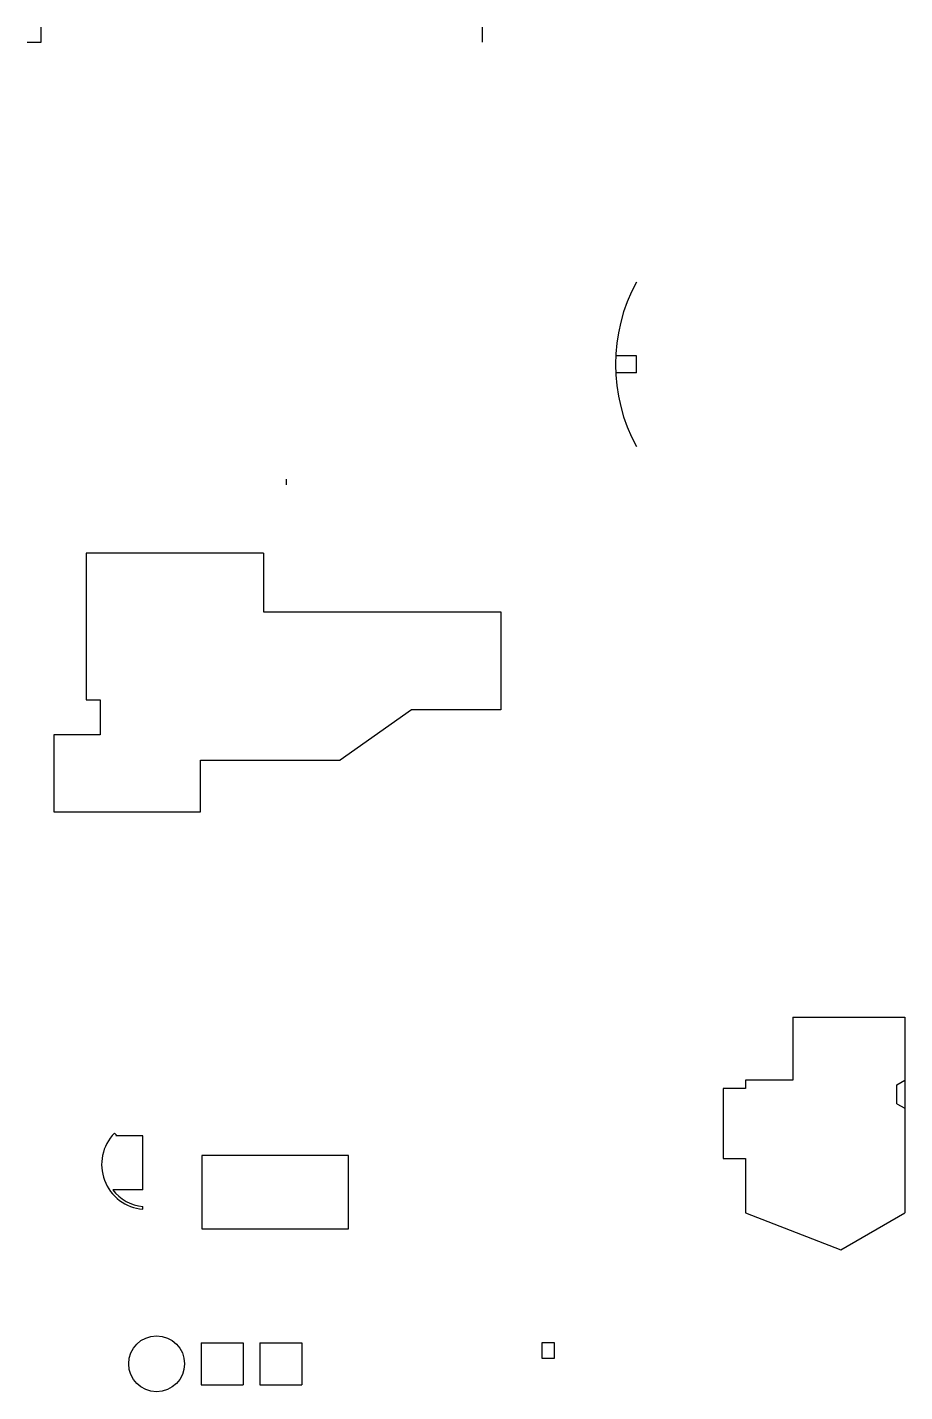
# Model space of a CAD drawing. Header units: inches. Extents: x 1205 to 3641, y 577 to 2028.
# Drawn here: x 1205 to 1833, y 770 to 1746 of the extents above; entities that cross this region are included whole.
import ezdxf

# ---------------------------------------------------------------- set-up
doc = ezdxf.new("R2010")
doc.units = ezdxf.units.IN
doc.header["$MEASUREMENT"] = 0
doc.layers.add('03 FOUNDATIONS', color=5, linetype='Continuous')
doc.layers.add('30 BUILDINGS', color=253, linetype='Continuous')

msp = doc.modelspace()

# ---------------------------------------------------------------- linework, layer by layer
at = {"layer": '03 FOUNDATIONS'}
for p, q in [((1214.54, 1735.62), (1214.54, 1746.34)), ((1530.54, 1735.62), (1530.54, 1746.34)), ((1204.54, 1735.62), (1214.54, 1735.62)), ((1373.67, 1369.89), (1246.67, 1369.89)), ((1246.67, 1369.89), (1246.67, 1264.89)), ((1373.67, 1369.89), (1373.67, 1327.89)), ((1373.67, 1327.89), (1543.67, 1327.89)), ((1543.67, 1327.89), (1543.67, 1257.89)), ((1246.67, 1264.89), (1256.67, 1264.89)), ((1256.67, 1264.89), (1256.67, 1239.89)), ((1479.67, 1257.89), (1428.67, 1221.89)), ((1543.67, 1257.89), (1479.67, 1257.89)), ((1256.67, 1239.89), (1223.67, 1239.89)), ((1223.67, 1239.89), (1223.67, 1184.89)), ((1328.67, 1184.89), (1328.67, 1221.89)), ((1328.67, 1221.89), (1428.67, 1221.89)), ((1223.67, 1184.89), (1328.67, 1184.89)), ((1752.77, 1037.75), (1832.77, 1037.75)), ((1752.77, 1037.75), (1752.77, 992.75)), ((1832.77, 1037.75), (1832.77, 897.75)), ((1718.77, 986.75), (1702.77, 986.75)), ((1702.77, 986.75), (1702.77, 936.75)), ((1752.77, 992.75), (1718.77, 992.75)), ((1718.77, 992.75), (1718.77, 986.75)), ((1268.37, 953.36), (1266.94, 954.76)), ((1287.31, 952.99), (1268.01, 952.99)), ((1287.31, 914.36), (1287.31, 952.99)), ((1434.59, 938.89), (1329.59, 938.89)), ((1329.59, 938.89), (1329.59, 886.23)), ((1434.59, 886.23), (1434.59, 938.89)), ((1702.77, 936.75), (1718.77, 936.75)), ((1718.77, 936.75), (1718.77, 897.75)), ((1287.31, 914.36), (1265.74, 914.36)), ((1287.31, 900.32), (1287.31, 902.33)), ((1718.77, 897.75), (1786.97, 871.41)), ((1786.97, 871.41), (1832.77, 897.75)), ((1329.59, 886.23), (1434.59, 886.23)), ((1329.14, 804.76, 0.5), (1329.14, 774.76, 0.5)), ((1329.14, 804.76, 0.5), (1359.14, 804.76, 0.5)), ((1359.14, 804.76, 0.5), (1359.14, 774.76, 0.5)), ((1371.14, 804.76, 0.5), (1371.14, 774.76, 0.5)), ((1371.14, 804.76, 0.5), (1401.14, 804.76, 0.5)), ((1401.14, 804.76, 0.5), (1401.14, 774.76, 0.5)), ((1582.05, 804.76, 0.5), (1573.05, 804.76, 0.5)), ((1573.05, 804.76, 0.5), (1573.05, 793.76, 0.5)), ((1582.05, 793.76, 0.5), (1582.05, 804.76, 0.5)), ((1573.05, 793.76, 0.5), (1582.05, 793.76, 0.5)), ((1329.14, 774.76, 0.5), (1359.14, 774.76, 0.5)), ((1371.14, 774.76, 0.5), (1401.14, 774.76, 0.5))]:
    msp.add_line(p, q, dxfattribs=at)
at = {"layer": '03 FOUNDATIONS', "color": 9}
for p, q in [((1640.67, 1511.07), (1625.81, 1511.07)), ((1640.67, 1499.07), (1625.81, 1499.07)), ((1389.79, 1422.81), (1389.79, 1418.81))]:
    msp.add_line(p, q, dxfattribs=at)
at = {"layer": '03 FOUNDATIONS', "color": 253}
for p, q in [((1640.67, 1499.07), (1640.67, 1511.07)), ((1827.23, 989.44), (1832.77, 992.64)), ((1827.23, 975.83), (1827.23, 989.44)), ((1827.23, 975.83), (1832.77, 972.64))]:
    msp.add_line(p, q, dxfattribs=at)
at = {"layer": '03 FOUNDATIONS'}
msp.add_circle((1297.14, 789.76, 0.5), 20, dxfattribs=at)
at = {"layer": '03 FOUNDATIONS', "color": 9}
msp.add_arc((1748.67, 1505.07), 123, 151.40788, 208.59212, dxfattribs=at)
at = {"layer": '03 FOUNDATIONS'}
for radius, start, end in [(32.11, 135.66099, 265.38144), (30.11, 135.66099, 136.65488), (30.11, 216.61885, 265.0739)]:
    msp.add_arc((1289.9, 932.32), radius, start, end, dxfattribs=at)
at = {"layer": '30 BUILDINGS', "elevation": 8.5}
msp.add_lwpolyline([(1573.05, 793.76), (1582.05, 793.76), (1582.05, 804.76), (1573.05, 804.76)], close=True, dxfattribs=at)

doc.saveas('drawing.dxf')
